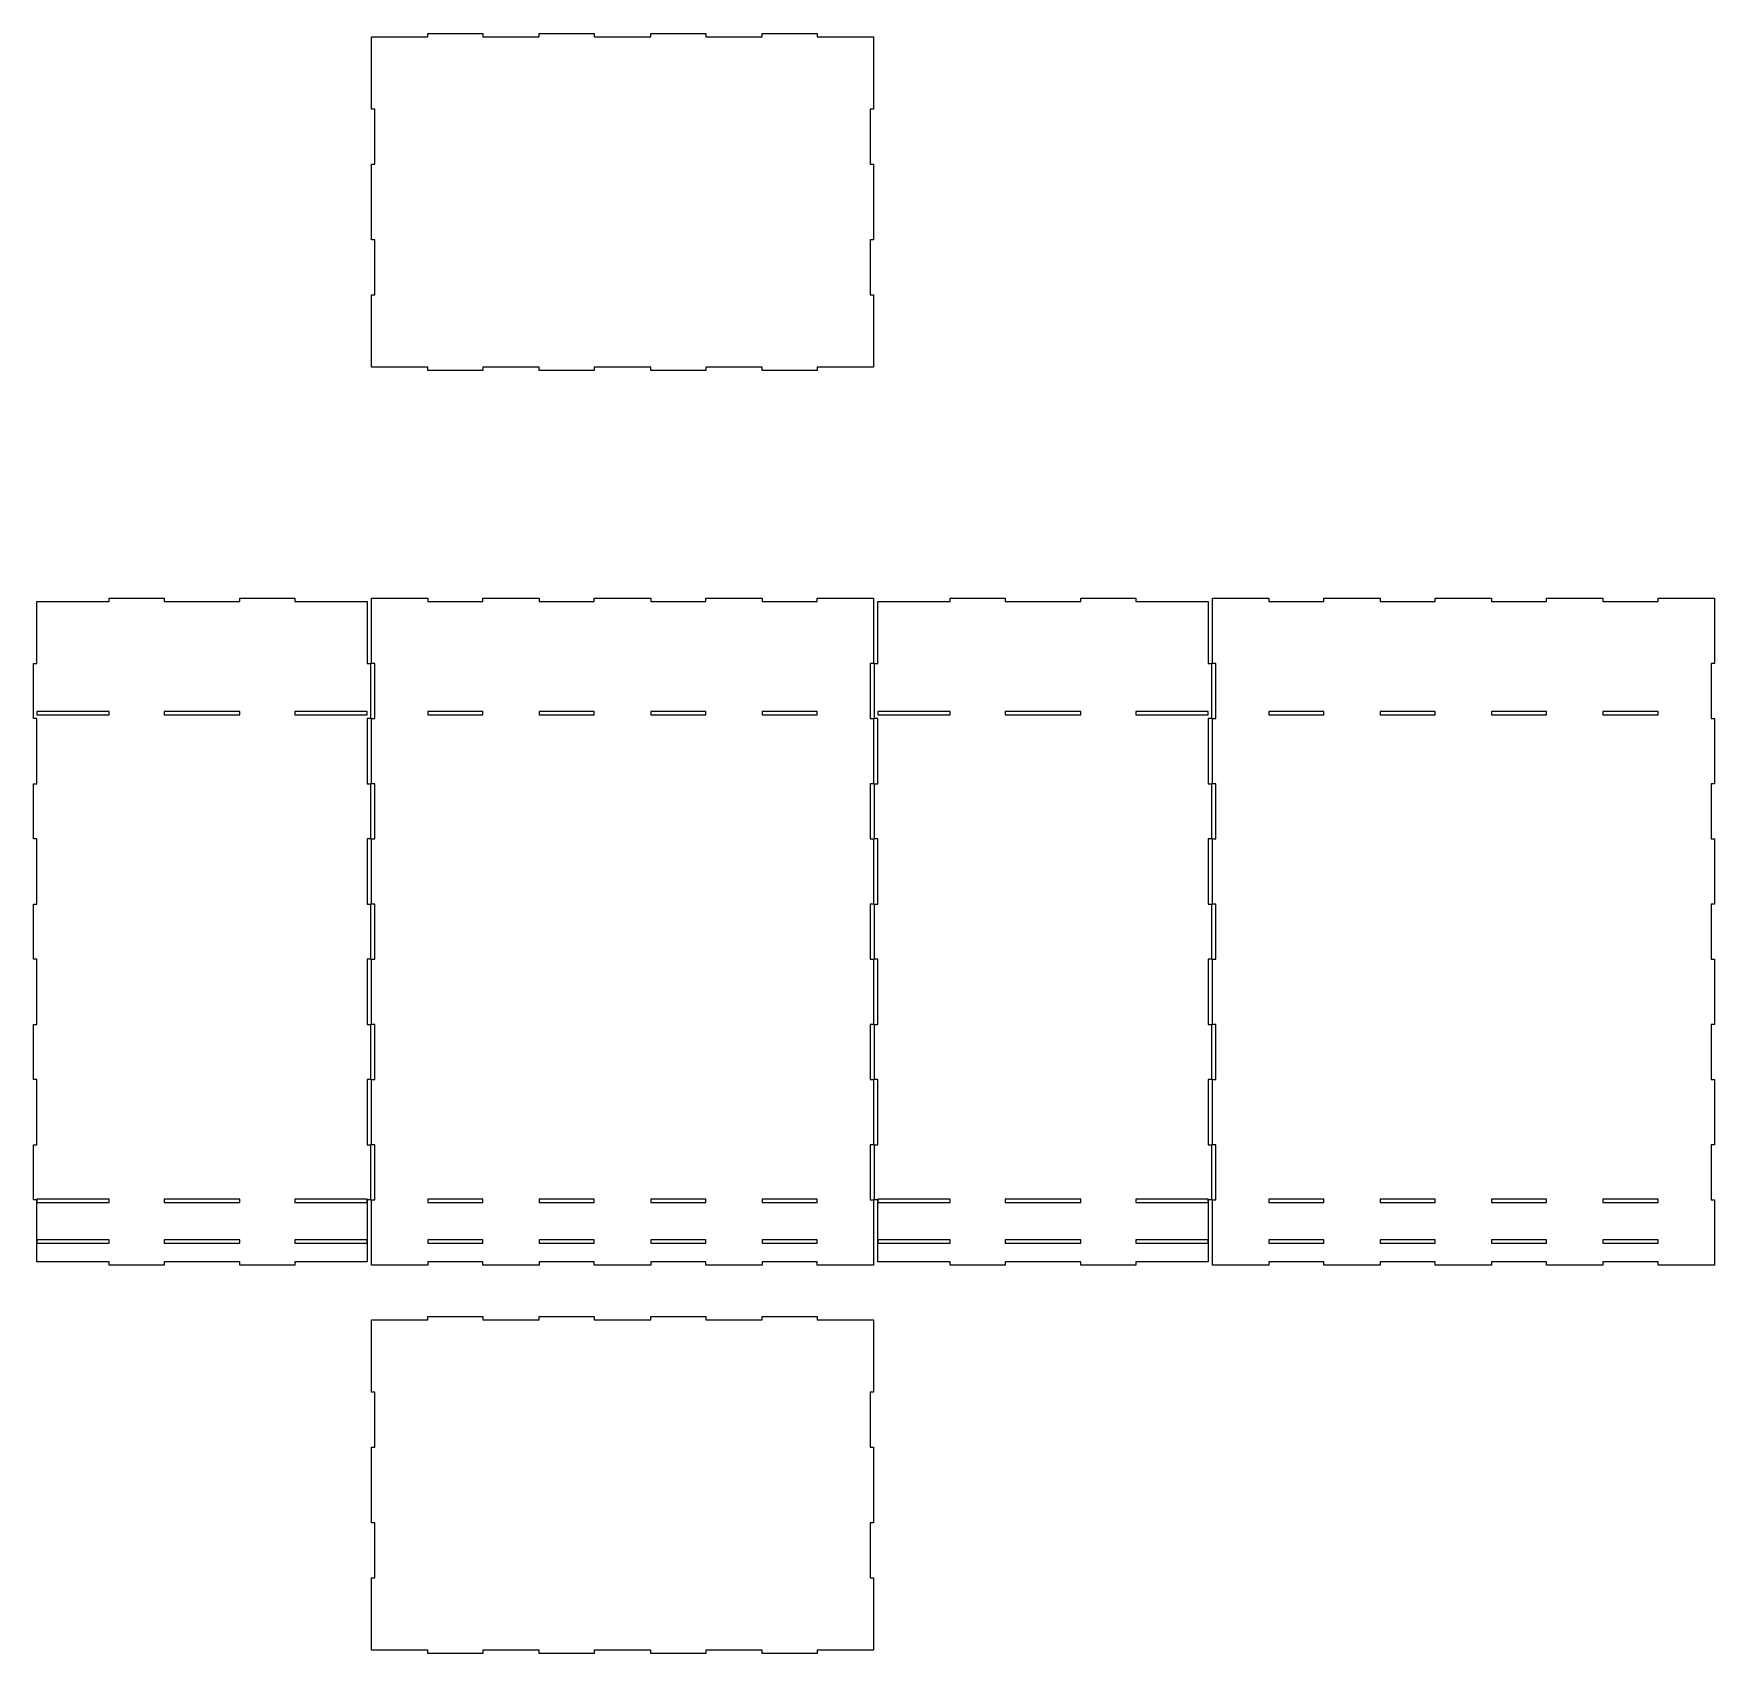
# Model space of a CAD drawing. Extents: x 0 to 3307, y -1993 to 502.
# Drawn here: x 1 to 1528, y -970 to 502 of the extents above; entities that cross this region are included whole.
import ezdxf

# ---------------------------------------------------------------- set-up
doc = ezdxf.new("R2010")
doc.units = 0
doc.layers.add('LAYER_1', color=7, linetype='CONTINUOUS')

msp = doc.modelspace()

# ---------------------------------------------------------------- linework, layer by layer
at = {"layer": 'LAYER_1', "color": 85, "true_color": 0x58ba48}
for points in [[(308, 499.16517), (359.2, 499.16517), (359.2, 502.16517), (409.2, 502.16517), (409.2, 499.16517), (460.4, 499.16517), (460.4, 502.16517), (510.4, 502.16517), (510.4, 499.16517), (561.6, 499.16517), (561.6, 502.16517), (611.6, 502.16517), (611.6, 499.16517), (662.8, 499.16517), (662.8, 502.16517), (712.8, 502.16517), (712.8, 499.16517), (764, 499.16517), (764, 433.49851), (761, 433.49851), (761, 383.49851), (764, 383.49851), (764, 314.83184), (761, 314.83184), (761, 264.83184), (764, 264.83184), (764, 199.16517), (712.8, 199.16517), (712.8, 196.16517), (662.8, 196.16517), (662.8, 199.16517), (611.6, 199.16517), (611.6, 196.16517), (561.6, 196.16517), (561.6, 199.16517), (510.4, 199.16517), (510.4, 196.16517), (460.4, 196.16517), (460.4, 199.16517), (409.2, 199.16517), (409.2, 196.16517), (359.2, 196.16517), (359.2, 199.16517), (308, 199.16517), (308, 264.83184), (311, 264.83184), (311, 314.83184), (308, 314.83184), (308, 383.49851), (311, 383.49851), (311, 433.49851), (308, 433.49851), (308, 499.16517)], [(308, -666.78363), (359.2, -666.78363), (359.2, -663.78363), (409.2, -663.78363), (409.2, -666.78363), (460.4, -666.78363), (460.4, -663.78363), (510.4, -663.78363), (510.4, -666.78363), (561.6, -666.78363), (561.6, -663.78363), (611.6, -663.78363), (611.6, -666.78363), (662.8, -666.78363), (662.8, -663.78363), (712.8, -663.78363), (712.8, -666.78363), (764, -666.78363), (764, -732.4503), (761, -732.4503), (761, -782.4503), (764, -782.4503), (764, -851.11697), (761, -851.11697), (761, -901.11697), (764, -901.11697), (764, -966.78363), (712.8, -966.78363), (712.8, -969.78363), (662.8, -969.78363), (662.8, -966.78363), (611.6, -966.78363), (611.6, -969.78363), (561.6, -969.78363), (561.6, -966.78363), (510.4, -966.78363), (510.4, -969.78363), (460.4, -969.78363), (460.4, -966.78363), (409.2, -966.78363), (409.2, -969.78363), (359.2, -969.78363), (359.2, -966.78363), (308, -966.78363), (308, -901.11697), (311, -901.11697), (311, -851.11697), (308, -851.11697), (308, -782.4503), (311, -782.4503), (311, -732.4503), (308, -732.4503), (308, -666.78363)]]:
    msp.add_lwpolyline(points, dxfattribs=at)
at = {"layer": 'LAYER_1', "color": 7}
for points in [[(4, -14), (69.66667, -14), (69.66667, -11), (119.66667, -11), (119.66667, -14), (188.33333, -14), (188.33333, -11), (238.33333, -11), (238.33333, -14), (304, -14), (304, -70.33333), (307, -70.33333), (307, -120.33333), (304, -120.33333), (304, -179.66667), (307, -179.66667), (307, -229.66667), (304, -229.66667), (304, -289), (307, -289), (307, -339), (304, -339), (304, -398.33333), (307, -398.33333), (307, -448.33333), (304, -448.33333), (304, -507.66667), (307, -507.66667), (307, -557.66667), (304, -557.66667), (304, -614), (238.33333, -614), (238.33333, -617), (188.33333, -617), (188.33333, -614), (119.66667, -614), (119.66667, -617), (69.66667, -617), (69.66667, -614), (4, -614), (4, -557.66667), (1, -557.66667), (1, -507.66667), (4, -507.66667), (4, -448.33333), (1, -448.33333), (1, -398.33333), (4, -398.33333), (4, -339), (1, -339), (1, -289), (4, -289), (4, -229.66667), (1, -229.66667), (1, -179.66667), (4, -179.66667), (4, -120.33333), (1, -120.33333), (1, -70.33333), (4, -70.33333), (4, -14)], [(308, -11), (359.2, -11), (359.2, -14), (409.2, -14), (409.2, -11), (460.4, -11), (460.4, -14), (510.4, -14), (510.4, -11), (561.6, -11), (561.6, -14), (611.6, -14), (611.6, -11), (662.8, -11), (662.8, -14), (712.8, -14), (712.8, -11), (764, -11), (764, -70.33333), (761, -70.33333), (761, -120.33333), (764, -120.33333), (764, -179.66667), (761, -179.66667), (761, -229.66667), (764, -229.66667), (764, -289), (761, -289), (761, -339), (764, -339), (764, -398.33333), (761, -398.33333), (761, -448.33333), (764, -448.33333), (764, -507.66667), (761, -507.66667), (761, -557.66667), (764, -557.66667), (764, -617), (712.8, -617), (712.8, -614), (662.8, -614), (662.8, -617), (611.6, -617), (611.6, -614), (561.6, -614), (561.6, -617), (510.4, -617), (510.4, -614), (460.4, -614), (460.4, -617), (409.2, -617), (409.2, -614), (359.2, -614), (359.2, -617), (308, -617), (308, -557.66667), (311, -557.66667), (311, -507.66667), (308, -507.66667), (308, -448.33333), (311, -448.33333), (311, -398.33333), (308, -398.33333), (308, -339), (311, -339), (311, -289), (308, -289), (308, -229.66667), (311, -229.66667), (311, -179.66667), (308, -179.66667), (308, -120.33333), (311, -120.33333), (311, -70.33333), (308, -70.33333), (308, -11)], [(768, -14), (833.66667, -14), (833.66667, -11), (883.66667, -11), (883.66667, -14), (952.33333, -14), (952.33333, -11), (1002.33333, -11), (1002.33333, -14), (1068, -14), (1068, -70.33333), (1071, -70.33333), (1071, -120.33333), (1068, -120.33333), (1068, -179.66667), (1071, -179.66667), (1071, -229.66667), (1068, -229.66667), (1068, -289), (1071, -289), (1071, -339), (1068, -339), (1068, -398.33333), (1071, -398.33333), (1071, -448.33333), (1068, -448.33333), (1068, -507.66667), (1071, -507.66667), (1071, -557.66667), (1068, -557.66667), (1068, -614), (1002.33333, -614), (1002.33333, -617), (952.33333, -617), (952.33333, -614), (883.66667, -614), (883.66667, -617), (833.66667, -617), (833.66667, -614), (768, -614), (768, -557.66667), (765, -557.66667), (765, -507.66667), (768, -507.66667), (768, -448.33333), (765, -448.33333), (765, -398.33333), (768, -398.33333), (768, -339), (765, -339), (765, -289), (768, -289), (768, -229.66667), (765, -229.66667), (765, -179.66667), (768, -179.66667), (768, -120.33333), (765, -120.33333), (765, -70.33333), (768, -70.33333), (768, -14)], [(1072, -11), (1123.2, -11), (1123.2, -14), (1173.2, -14), (1173.2, -11), (1224.4, -11), (1224.4, -14), (1274.4, -14), (1274.4, -11), (1325.6, -11), (1325.6, -14), (1375.6, -14), (1375.6, -11), (1426.8, -11), (1426.8, -14), (1476.8, -14), (1476.8, -11), (1528, -11), (1528, -70.33333), (1525, -70.33333), (1525, -120.33333), (1528, -120.33333), (1528, -179.66667), (1525, -179.66667), (1525, -229.66667), (1528, -229.66667), (1528, -289), (1525, -289), (1525, -339), (1528, -339), (1528, -398.33333), (1525, -398.33333), (1525, -448.33333), (1528, -448.33333), (1528, -507.66667), (1525, -507.66667), (1525, -557.66667), (1528, -557.66667), (1528, -617), (1476.8, -617), (1476.8, -614), (1426.8, -614), (1426.8, -617), (1375.6, -617), (1375.6, -614), (1325.6, -614), (1325.6, -617), (1274.4, -617), (1274.4, -614), (1224.4, -614), (1224.4, -617), (1173.2, -617), (1173.2, -614), (1123.2, -614), (1123.2, -617), (1072, -617), (1072, -557.66667), (1075, -557.66667), (1075, -507.66667), (1072, -507.66667), (1072, -448.33333), (1075, -448.33333), (1075, -398.33333), (1072, -398.33333), (1072, -339), (1075, -339), (1075, -289), (1072, -289), (1072, -229.66667), (1075, -229.66667), (1075, -179.66667), (1072, -179.66667), (1072, -120.33333), (1075, -120.33333), (1075, -70.33333), (1072, -70.33333), (1072, -11)], [(4, -117), (69.66667, -117), (69.66667, -114), (4, -114), (4, -117)], [(119.66667, -117), (188.33333, -117), (188.33333, -114), (119.66667, -114), (119.66667, -117)], [(238.33333, -117), (304, -117), (304, -114), (238.33333, -114), (238.33333, -117)], [(359.2, -117), (409.2, -117), (409.2, -114), (359.2, -114), (359.2, -117)], [(460.4, -117), (510.4, -117), (510.4, -114), (460.4, -114), (460.4, -117)], [(561.6, -117), (611.6, -117), (611.6, -114), (561.6, -114), (561.6, -117)], [(662.8, -117), (712.8, -117), (712.8, -114), (662.8, -114), (662.8, -117)], [(768, -117), (833.66667, -117), (833.66667, -114), (768, -114), (768, -117)], [(883.66667, -117), (952.33333, -117), (952.33333, -114), (883.66667, -114), (883.66667, -117)], [(1002.33333, -117), (1068, -117), (1068, -114), (1002.33333, -114), (1002.33333, -117)], [(1123.2, -117), (1173.2, -117), (1173.2, -114), (1123.2, -114), (1123.2, -117)], [(1224.4, -117), (1274.4, -117), (1274.4, -114), (1224.4, -114), (1224.4, -117)], [(1325.6, -117), (1375.6, -117), (1375.6, -114), (1325.6, -114), (1325.6, -117)], [(1426.8, -117), (1476.8, -117), (1476.8, -114), (1426.8, -114), (1426.8, -117)], [(4, -560), (69.66667, -560), (69.66667, -557), (4, -557), (4, -560)], [(119.66667, -560), (188.33333, -560), (188.33333, -557), (119.66667, -557), (119.66667, -560)], [(238.33333, -560), (304, -560), (304, -557), (238.33333, -557), (238.33333, -560)], [(359.2, -560), (409.2, -560), (409.2, -557), (359.2, -557), (359.2, -560)], [(460.4, -560), (510.4, -560), (510.4, -557), (460.4, -557), (460.4, -560)], [(561.6, -560), (611.6, -560), (611.6, -557), (561.6, -557), (561.6, -560)], [(662.8, -560), (712.8, -560), (712.8, -557), (662.8, -557), (662.8, -560)], [(768, -560), (833.66667, -560), (833.66667, -557), (768, -557), (768, -560)], [(883.66667, -560), (952.33333, -560), (952.33333, -557), (883.66667, -557), (883.66667, -560)], [(1002.33333, -560), (1068, -560), (1068, -557), (1002.33333, -557), (1002.33333, -560)], [(1123.2, -560), (1173.2, -560), (1173.2, -557), (1123.2, -557), (1123.2, -560)], [(1224.4, -560), (1274.4, -560), (1274.4, -557), (1224.4, -557), (1224.4, -560)], [(1325.6, -560), (1375.6, -560), (1375.6, -557), (1325.6, -557), (1325.6, -560)], [(1426.8, -560), (1476.8, -560), (1476.8, -557), (1426.8, -557), (1426.8, -560)], [(4, -597), (69.66667, -597), (69.66667, -594), (4, -594), (4, -597)], [(119.66667, -597), (188.33333, -597), (188.33333, -594), (119.66667, -594), (119.66667, -597)], [(238.33333, -597), (304, -597), (304, -594), (238.33333, -594), (238.33333, -597)], [(359.2, -597), (409.2, -597), (409.2, -594), (359.2, -594), (359.2, -597)], [(460.4, -597), (510.4, -597), (510.4, -594), (460.4, -594), (460.4, -597)], [(561.6, -597), (611.6, -597), (611.6, -594), (561.6, -594), (561.6, -597)], [(662.8, -597), (712.8, -597), (712.8, -594), (662.8, -594), (662.8, -597)], [(768, -597), (833.66667, -597), (833.66667, -594), (768, -594), (768, -597)], [(883.66667, -597), (952.33333, -597), (952.33333, -594), (883.66667, -594), (883.66667, -597)], [(1002.33333, -597), (1068, -597), (1068, -594), (1002.33333, -594), (1002.33333, -597)], [(1123.2, -597), (1173.2, -597), (1173.2, -594), (1123.2, -594), (1123.2, -597)], [(1224.4, -597), (1274.4, -597), (1274.4, -594), (1224.4, -594), (1224.4, -597)], [(1325.6, -597), (1375.6, -597), (1375.6, -594), (1325.6, -594), (1325.6, -597)], [(1426.8, -597), (1476.8, -597), (1476.8, -594), (1426.8, -594), (1426.8, -597)]]:
    msp.add_lwpolyline(points, dxfattribs=at)

doc.saveas('drawing.dxf')
